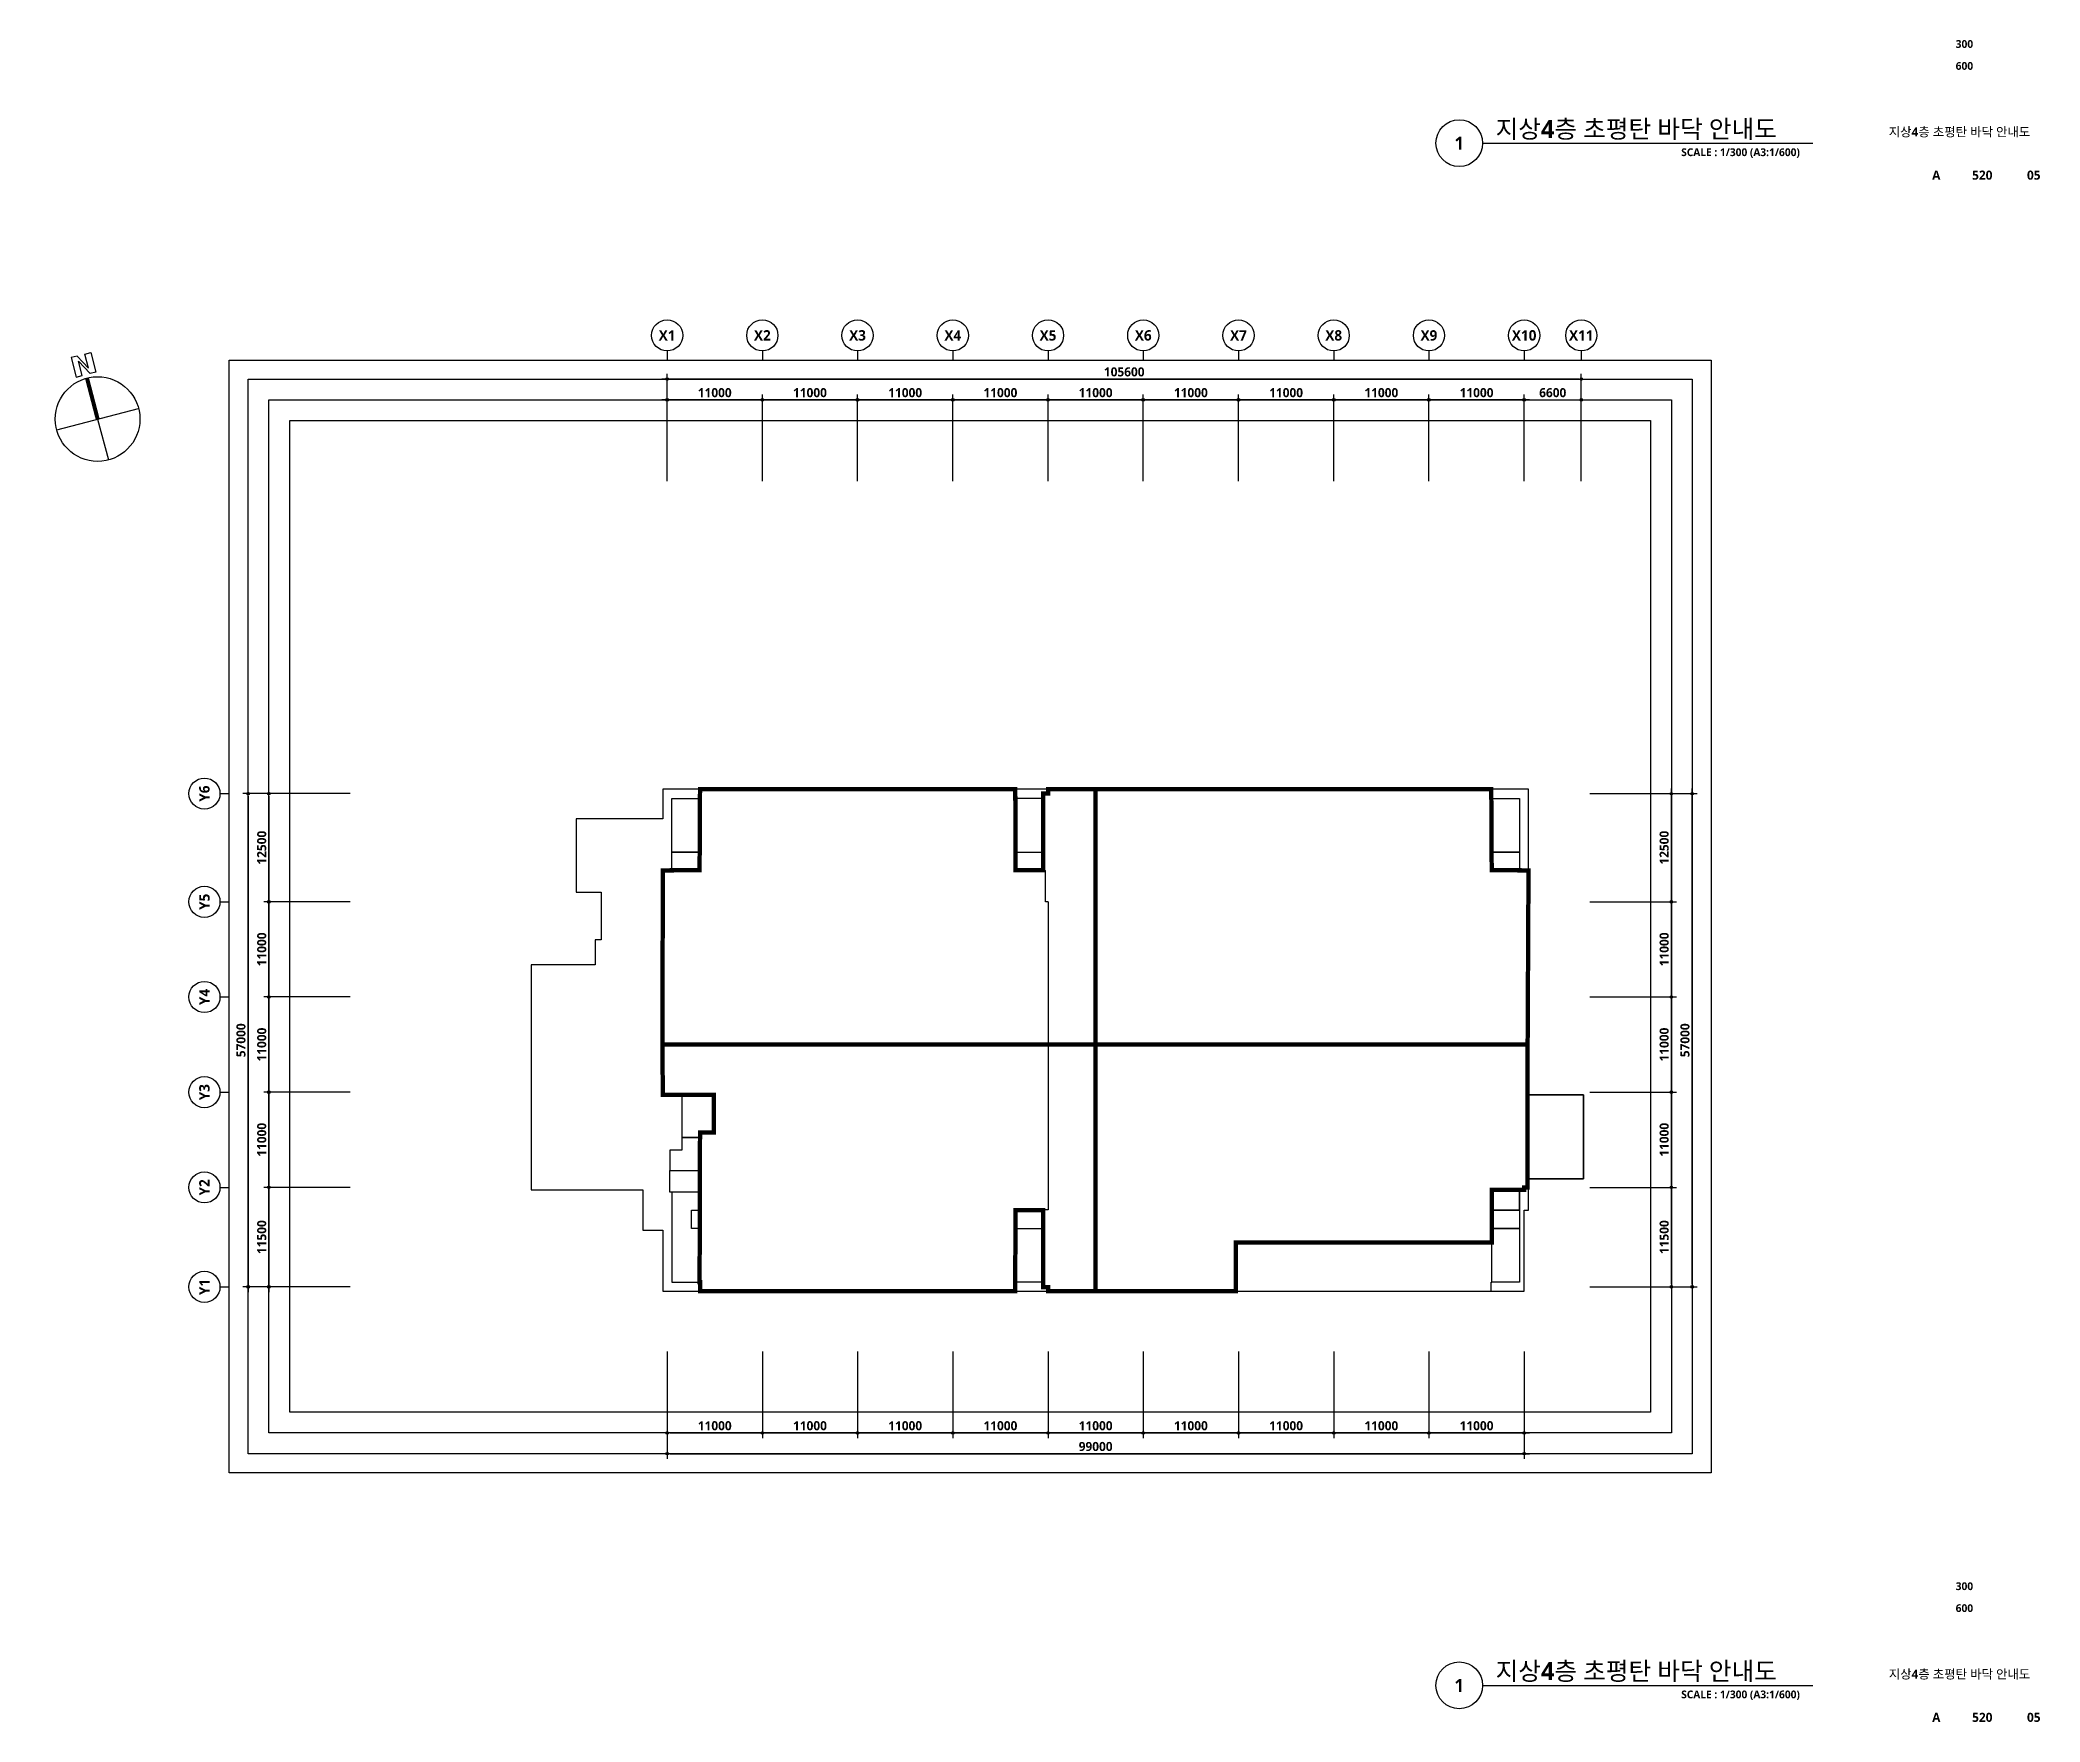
# Model space of a CAD drawing. Header units: millimetres. Extents: x -5354 to 997967, y -1313401 to 249081.
# Drawn here: x 750646 to 981672, y -1313401 to -1119046 of the extents above; entities that cross this region are included whole.
import ezdxf
from ezdxf.enums import TextEntityAlignment as Align

# ---------------------------------------------------------------- set-up
doc = ezdxf.new("R2010")
doc.units = ezdxf.units.MM
doc.header["$LTSCALE"] = 300
doc.header["$MEASUREMENT"] = 0
doc.header["$PDSIZE"] = -10
doc.layers.get('0').update_dxf_attribs({"linetype": 'CONTINUOUS'})
doc.layers.get('Defpoints').update_dxf_attribs({"color": 153, "linetype": 'CONTINUOUS'})
for name, color, linetype in [('A-ANNO-SYMB', 7, 'CONTINUOUS'), ('A-ANNO-TEXT1', 7, 'CONTINUOUS'), ('A-ANNO-TITL', 7, 'CONTINUOUS'), ('A-ST-AXIS-BUB', 7, 'CONTINUOUS'), ('A-ST-AXIS-DIM', 7, 'CONTINUOUS'), ('AA-XXXX-TXT1', 2, 'CONTINUOUS'), ('ILDO_Cosinus Joint', 20, 'CONTINUOUS')]:
    doc.layers.add(name, color=color, linetype=linetype)
doc.layers.add('Defpoint', color=161, linetype='CONTINUOUS', plot=False)
doc.layers.add('면적', color=210, linetype='CONTINUOUS', plot=False)
doc.styles.add('SH_대대리576', font='')
doc.styles.get('SH_대대리576').set_extended_font_data('NanumGothic', bold=True)
doc.dimstyles.new('SHP 600', dxfattribs={"dimscale": 300, "dimtxt": 3.5, "dimasz": 1, "dimexe": 2, "dimexo": 2, "dimgap": 1, "dimtad": 1, "dimdec": 0, "dimzin": 0, "dimdsep": 46, "dimtxsty": 'SH_대대리576', "dimblk": 'DIMDOT', "dimcen": 0.09, "dimclrt": 3, "dimadec": 0, "dimazin": 1, "dimtfac": 1, "dimtdec": 0, "dimtix": 1, "dimtmove": 2, "dimatfit": 0, "dimldrblk": 'DIMDOT', "dimfxl": 1, "dimtolj": 1, "dimtzin": 0, "dimarcsym": 0})

msp = doc.modelspace()

# ---------------------------------------------------------------- texts
at = {"layer": 'A-ANNO-TEXT1', "style": 'SH_대대리576'}
for s, p in [('X1', (823087.2, -1153175.9)), ('X2', (834087.2, -1153175.9)), ('X3', (845087.2, -1153175.9)), ('X4', (856087.2, -1153175.9)), ('X5', (867087.2, -1153175.9)), ('X6', (878087.2, -1153175.9)), ('X7', (889087.2, -1153175.9)), ('X8', (900087.2, -1153175.9)), ('X9', (911087.2, -1153175.9)), ('X10', (922087.2, -1153175.9)), ('X11', (928687.2, -1153175.9))]:
    msp.add_text(s, height=1200, dxfattribs=at).set_placement(p, align=Align.MIDDLE_CENTER)
for s, p in [('Y6', (769637.2, -1206125.9)), ('Y5', (769637.2, -1218625.9)), ('Y4', (769637.2, -1229625.9)), ('Y3', (769637.2, -1240625.9)), ('Y2', (769637.2, -1251625.9)), ('Y1', (769637.2, -1263125.9))]:
    msp.add_text(s, height=1200, rotation=90, dxfattribs=at).set_placement(p, align=Align.MIDDLE_CENTER)
at = {"layer": 'A-ANNO-TITL', "style": 'SH_대대리576'}
for s, height, p in [('300', 900, (972940.9, -1119508.9)), ('600', 900, (972940.9, -1122042.1)), ('지상4층 초평탄 바닥 안내도', 1050, (972375.6, -1129650.5)), ('A', 1050, (969692.9, -1134661)), ('520', 1050, (975006.2, -1134661)), ('05', 1050, (980952.6, -1134661)), ('300', 900, (972940.9, -1297708.9)), ('600', 900, (972940.9, -1300242.1)), ('지상4층 초평탄 바닥 안내도', 1050, (972375.6, -1307850.5)), ('A', 1050, (969692.9, -1312861)), ('520', 1050, (975006.2, -1312861)), ('05', 1050, (980952.6, -1312861))]:
    msp.add_text(s, height=height, dxfattribs=at).set_placement(p, align=Align.MIDDLE)

# ---------------------------------------------------------------- blocks, each defined once
blk = doc.blocks.new('DIMDOT')
at = {"color": 0}
blk.add_line((-2, 0), (2, 0), dxfattribs=at)
for radius in [0.5, 0.25]:
    blk.add_circle((0, 0), radius, dxfattribs=at)
blk = doc.blocks.new('*D1014')
at = {"layer": 'A-ST-AXIS-DIM', "color": 0, "lineweight": -2, "transparency": 16777216}
for p, q in [((823087, -1170026), (823087, -1157626)), ((928387, -1158226), (823387, -1158226)), ((928687, -1170026), (928687, -1157626))]:
    blk.add_line(p, q, dxfattribs=at)
at = {"layer": 'Defpoints', "color": 0, "transparency": 16777216}
for p in [(823087, -1158226), (823087, -1170626), (928687, -1170626)]:
    blk.add_point(p, dxfattribs=at)
at = {"layer": 'A-ST-AXIS-DIM', "color": 0, "lineweight": -2, "transparency": 16777216, "xscale": 300, "yscale": 300, "zscale": 300, "rotation": 180}
blk.add_blockref('DIMDOT', (823087, -1158226), dxfattribs=at)
at = {"layer": 'A-ST-AXIS-DIM', "color": 0, "lineweight": -2, "transparency": 16777216, "xscale": 300, "yscale": 300, "zscale": 300}
blk.add_blockref('DIMDOT', (928687, -1158226), dxfattribs=at)
at = {"layer": 'A-ST-AXIS-DIM', "color": 3, "transparency": 16777216, "insert": (875887, -1157401), "char_height": 1050, "attachment_point": 5, "style": 'SH_대대리576'}
blk.add_mtext('\\A1;105600', dxfattribs=at)
blk = doc.blocks.new('*D1015')
at = {"layer": 'A-ST-AXIS-DIM', "color": 0, "lineweight": -2, "transparency": 16777216}
for p, q in [((823087, -1170026), (823087, -1160026)), ((833787, -1160626), (823387, -1160626)), ((834087, -1170026), (834087, -1160026))]:
    blk.add_line(p, q, dxfattribs=at)
at = {"layer": 'Defpoints', "color": 0, "transparency": 16777216}
for p in [(823087, -1160626), (823087, -1170626), (834087, -1170626)]:
    blk.add_point(p, dxfattribs=at)
at = {"layer": 'A-ST-AXIS-DIM', "color": 0, "lineweight": -2, "transparency": 16777216, "xscale": 300, "yscale": 300, "zscale": 300, "rotation": 180}
blk.add_blockref('DIMDOT', (823087, -1160626), dxfattribs=at)
at = {"layer": 'A-ST-AXIS-DIM', "color": 0, "lineweight": -2, "transparency": 16777216, "xscale": 300, "yscale": 300, "zscale": 300}
blk.add_blockref('DIMDOT', (834087, -1160626), dxfattribs=at)
at = {"layer": 'A-ST-AXIS-DIM', "color": 3, "transparency": 16777216, "insert": (828587, -1159801), "char_height": 1050, "attachment_point": 5, "style": 'SH_대대리576'}
blk.add_mtext('\\A1;11000', dxfattribs=at)
blk = doc.blocks.new('*D1016')
at = {"layer": 'A-ST-AXIS-DIM', "color": 0, "lineweight": -2, "transparency": 16777216}
for p, q in [((834087, -1170026), (834087, -1160026)), ((844787, -1160626), (834387, -1160626)), ((845087, -1170026), (845087, -1160026))]:
    blk.add_line(p, q, dxfattribs=at)
at = {"layer": 'Defpoints', "color": 0, "transparency": 16777216}
for p in [(834087, -1160626), (834087, -1170626), (845087, -1170626)]:
    blk.add_point(p, dxfattribs=at)
at = {"layer": 'A-ST-AXIS-DIM', "color": 0, "lineweight": -2, "transparency": 16777216, "xscale": 300, "yscale": 300, "zscale": 300, "rotation": 180}
blk.add_blockref('DIMDOT', (834087, -1160626), dxfattribs=at)
at = {"layer": 'A-ST-AXIS-DIM', "color": 0, "lineweight": -2, "transparency": 16777216, "xscale": 300, "yscale": 300, "zscale": 300}
blk.add_blockref('DIMDOT', (845087, -1160626), dxfattribs=at)
at = {"layer": 'A-ST-AXIS-DIM', "color": 3, "transparency": 16777216, "insert": (839587, -1159801), "char_height": 1050, "attachment_point": 5, "style": 'SH_대대리576'}
blk.add_mtext('\\A1;11000', dxfattribs=at)
blk = doc.blocks.new('*D1017')
at = {"layer": 'A-ST-AXIS-DIM', "color": 0, "lineweight": -2, "transparency": 16777216}
for p, q in [((845087, -1170026), (845087, -1160026)), ((855787, -1160626), (845387, -1160626)), ((856087, -1170026), (856087, -1160026))]:
    blk.add_line(p, q, dxfattribs=at)
at = {"layer": 'Defpoints', "color": 0, "transparency": 16777216}
for p in [(845087, -1160626), (845087, -1170626), (856087, -1170626)]:
    blk.add_point(p, dxfattribs=at)
at = {"layer": 'A-ST-AXIS-DIM', "color": 0, "lineweight": -2, "transparency": 16777216, "xscale": 300, "yscale": 300, "zscale": 300, "rotation": 180}
blk.add_blockref('DIMDOT', (845087, -1160626), dxfattribs=at)
at = {"layer": 'A-ST-AXIS-DIM', "color": 0, "lineweight": -2, "transparency": 16777216, "xscale": 300, "yscale": 300, "zscale": 300}
blk.add_blockref('DIMDOT', (856087, -1160626), dxfattribs=at)
at = {"layer": 'A-ST-AXIS-DIM', "color": 3, "transparency": 16777216, "insert": (850587, -1159801), "char_height": 1050, "attachment_point": 5, "style": 'SH_대대리576'}
blk.add_mtext('\\A1;11000', dxfattribs=at)
blk = doc.blocks.new('*D1018')
at = {"layer": 'A-ST-AXIS-DIM', "color": 0, "lineweight": -2, "transparency": 16777216}
for p, q in [((856087, -1170026), (856087, -1160026)), ((866787, -1160626), (856387, -1160626)), ((867087, -1170026), (867087, -1160026))]:
    blk.add_line(p, q, dxfattribs=at)
at = {"layer": 'Defpoints', "color": 0, "transparency": 16777216}
for p in [(856087, -1160626), (856087, -1170626), (867087, -1170626)]:
    blk.add_point(p, dxfattribs=at)
at = {"layer": 'A-ST-AXIS-DIM', "color": 0, "lineweight": -2, "transparency": 16777216, "xscale": 300, "yscale": 300, "zscale": 300, "rotation": 180}
blk.add_blockref('DIMDOT', (856087, -1160626), dxfattribs=at)
at = {"layer": 'A-ST-AXIS-DIM', "color": 0, "lineweight": -2, "transparency": 16777216, "xscale": 300, "yscale": 300, "zscale": 300}
blk.add_blockref('DIMDOT', (867087, -1160626), dxfattribs=at)
at = {"layer": 'A-ST-AXIS-DIM', "color": 3, "transparency": 16777216, "insert": (861587, -1159801), "char_height": 1050, "attachment_point": 5, "style": 'SH_대대리576'}
blk.add_mtext('\\A1;11000', dxfattribs=at)
blk = doc.blocks.new('*D1019')
at = {"layer": 'A-ST-AXIS-DIM', "color": 0, "lineweight": -2, "transparency": 16777216}
for p, q in [((867087, -1170026), (867087, -1160026)), ((877787, -1160626), (867387, -1160626)), ((878087, -1170026), (878087, -1160026))]:
    blk.add_line(p, q, dxfattribs=at)
at = {"layer": 'Defpoints', "color": 0, "transparency": 16777216}
for p in [(867087, -1160626), (867087, -1170626), (878087, -1170626)]:
    blk.add_point(p, dxfattribs=at)
at = {"layer": 'A-ST-AXIS-DIM', "color": 0, "lineweight": -2, "transparency": 16777216, "xscale": 300, "yscale": 300, "zscale": 300, "rotation": 180}
blk.add_blockref('DIMDOT', (867087, -1160626), dxfattribs=at)
at = {"layer": 'A-ST-AXIS-DIM', "color": 0, "lineweight": -2, "transparency": 16777216, "xscale": 300, "yscale": 300, "zscale": 300}
blk.add_blockref('DIMDOT', (878087, -1160626), dxfattribs=at)
at = {"layer": 'A-ST-AXIS-DIM', "color": 3, "transparency": 16777216, "insert": (872587, -1159801), "char_height": 1050, "attachment_point": 5, "style": 'SH_대대리576'}
blk.add_mtext('\\A1;11000', dxfattribs=at)
blk = doc.blocks.new('*D1020')
at = {"layer": 'A-ST-AXIS-DIM', "color": 0, "lineweight": -2, "transparency": 16777216}
for p, q in [((878087, -1170026), (878087, -1160026)), ((888787, -1160626), (878387, -1160626)), ((889087, -1170026), (889087, -1160026))]:
    blk.add_line(p, q, dxfattribs=at)
at = {"layer": 'Defpoints', "color": 0, "transparency": 16777216}
for p in [(878087, -1160626), (878087, -1170626), (889087, -1170626)]:
    blk.add_point(p, dxfattribs=at)
at = {"layer": 'A-ST-AXIS-DIM', "color": 0, "lineweight": -2, "transparency": 16777216, "xscale": 300, "yscale": 300, "zscale": 300, "rotation": 180}
blk.add_blockref('DIMDOT', (878087, -1160626), dxfattribs=at)
at = {"layer": 'A-ST-AXIS-DIM', "color": 0, "lineweight": -2, "transparency": 16777216, "xscale": 300, "yscale": 300, "zscale": 300}
blk.add_blockref('DIMDOT', (889087, -1160626), dxfattribs=at)
at = {"layer": 'A-ST-AXIS-DIM', "color": 3, "transparency": 16777216, "insert": (883587, -1159801), "char_height": 1050, "attachment_point": 5, "style": 'SH_대대리576'}
blk.add_mtext('\\A1;11000', dxfattribs=at)
blk = doc.blocks.new('*D1021')
at = {"layer": 'A-ST-AXIS-DIM', "color": 0, "lineweight": -2, "transparency": 16777216}
for p, q in [((889087, -1170026), (889087, -1160026)), ((899787, -1160626), (889387, -1160626)), ((900087, -1170026), (900087, -1160026))]:
    blk.add_line(p, q, dxfattribs=at)
at = {"layer": 'Defpoints', "color": 0, "transparency": 16777216}
for p in [(889087, -1160626), (889087, -1170626), (900087, -1170626)]:
    blk.add_point(p, dxfattribs=at)
at = {"layer": 'A-ST-AXIS-DIM', "color": 0, "lineweight": -2, "transparency": 16777216, "xscale": 300, "yscale": 300, "zscale": 300, "rotation": 180}
blk.add_blockref('DIMDOT', (889087, -1160626), dxfattribs=at)
at = {"layer": 'A-ST-AXIS-DIM', "color": 0, "lineweight": -2, "transparency": 16777216, "xscale": 300, "yscale": 300, "zscale": 300}
blk.add_blockref('DIMDOT', (900087, -1160626), dxfattribs=at)
at = {"layer": 'A-ST-AXIS-DIM', "color": 3, "transparency": 16777216, "insert": (894587, -1159801), "char_height": 1050, "attachment_point": 5, "style": 'SH_대대리576'}
blk.add_mtext('\\A1;11000', dxfattribs=at)
blk = doc.blocks.new('*D1022')
at = {"layer": 'A-ST-AXIS-DIM', "color": 0, "lineweight": -2, "transparency": 16777216}
for p, q in [((900087, -1170026), (900087, -1160026)), ((910787, -1160626), (900387, -1160626)), ((911087, -1170026), (911087, -1160026))]:
    blk.add_line(p, q, dxfattribs=at)
at = {"layer": 'Defpoints', "color": 0, "transparency": 16777216}
for p in [(900087, -1160626), (900087, -1170626), (911087, -1170626)]:
    blk.add_point(p, dxfattribs=at)
at = {"layer": 'A-ST-AXIS-DIM', "color": 0, "lineweight": -2, "transparency": 16777216, "xscale": 300, "yscale": 300, "zscale": 300, "rotation": 180}
blk.add_blockref('DIMDOT', (900087, -1160626), dxfattribs=at)
at = {"layer": 'A-ST-AXIS-DIM', "color": 0, "lineweight": -2, "transparency": 16777216, "xscale": 300, "yscale": 300, "zscale": 300}
blk.add_blockref('DIMDOT', (911087, -1160626), dxfattribs=at)
at = {"layer": 'A-ST-AXIS-DIM', "color": 3, "transparency": 16777216, "insert": (905587, -1159801), "char_height": 1050, "attachment_point": 5, "style": 'SH_대대리576'}
blk.add_mtext('\\A1;11000', dxfattribs=at)
blk = doc.blocks.new('*D1023')
at = {"layer": 'A-ST-AXIS-DIM', "color": 0, "lineweight": -2, "transparency": 16777216}
for p, q in [((911087, -1170026), (911087, -1160026)), ((921787, -1160626), (911387, -1160626)), ((922087, -1170026), (922087, -1160026))]:
    blk.add_line(p, q, dxfattribs=at)
at = {"layer": 'Defpoints', "color": 0, "transparency": 16777216}
for p in [(911087, -1160626), (911087, -1170626), (922087, -1170626)]:
    blk.add_point(p, dxfattribs=at)
at = {"layer": 'A-ST-AXIS-DIM', "color": 0, "lineweight": -2, "transparency": 16777216, "xscale": 300, "yscale": 300, "zscale": 300, "rotation": 180}
blk.add_blockref('DIMDOT', (911087, -1160626), dxfattribs=at)
at = {"layer": 'A-ST-AXIS-DIM', "color": 0, "lineweight": -2, "transparency": 16777216, "xscale": 300, "yscale": 300, "zscale": 300}
blk.add_blockref('DIMDOT', (922087, -1160626), dxfattribs=at)
at = {"layer": 'A-ST-AXIS-DIM', "color": 3, "transparency": 16777216, "insert": (916587, -1159801), "char_height": 1050, "attachment_point": 5, "style": 'SH_대대리576'}
blk.add_mtext('\\A1;11000', dxfattribs=at)
blk = doc.blocks.new('A-ST-AXIS-BUB-1')
at = {"layer": 'A-ST-AXIS-BUB'}
blk.add_line((0, 350), (0, 0), dxfattribs=at)
blk.add_circle((0, 950), 600, dxfattribs=at)
blk = doc.blocks.new('*D1038')
at = {"layer": 'A-ST-AXIS-DIM', "color": 0, "lineweight": -2, "transparency": 16777216}
for p, q in [((786487, -1206126), (774087, -1206126)), ((774687, -1206426), (774687, -1262826)), ((786487, -1263126), (774087, -1263126))]:
    blk.add_line(p, q, dxfattribs=at)
at = {"layer": 'Defpoints', "color": 0, "transparency": 16777216}
for p in [(787087, -1206126), (774687, -1263126), (787087, -1263126)]:
    blk.add_point(p, dxfattribs=at)
at = {"layer": 'A-ST-AXIS-DIM', "color": 0, "lineweight": -2, "transparency": 16777216, "xscale": 300, "yscale": 300, "zscale": 300}
for p, rotation in [((774687, -1206126), 90), ((774687, -1263126), 270)]:
    blk.add_blockref('DIMDOT', p, dxfattribs=dict(at, rotation=rotation))
at = {"layer": 'A-ST-AXIS-DIM', "color": 3, "transparency": 16777216, "insert": (773862, -1234626), "char_height": 1050, "attachment_point": 5, "rotation": 90, "style": 'SH_대대리576'}
blk.add_mtext('\\A1;57000', dxfattribs=at)
blk = doc.blocks.new('*D1039')
at = {"layer": 'A-ST-AXIS-DIM', "color": 0, "lineweight": -2, "transparency": 16777216}
for p, q in [((786487, -1251626), (776487, -1251626)), ((777087, -1251926), (777087, -1262826)), ((786487, -1263126), (776487, -1263126))]:
    blk.add_line(p, q, dxfattribs=at)
at = {"layer": 'Defpoints', "color": 0, "transparency": 16777216}
for p in [(787087, -1251626), (777087, -1263126), (787087, -1263126)]:
    blk.add_point(p, dxfattribs=at)
at = {"layer": 'A-ST-AXIS-DIM', "color": 0, "lineweight": -2, "transparency": 16777216, "xscale": 300, "yscale": 300, "zscale": 300}
for p, rotation in [((777087, -1251626), 90), ((777087, -1263126), 270)]:
    blk.add_blockref('DIMDOT', p, dxfattribs=dict(at, rotation=rotation))
at = {"layer": 'A-ST-AXIS-DIM', "color": 3, "transparency": 16777216, "insert": (776262, -1257376), "char_height": 1050, "attachment_point": 5, "rotation": 90, "style": 'SH_대대리576'}
blk.add_mtext('\\A1;11500', dxfattribs=at)
blk = doc.blocks.new('*D1040')
at = {"layer": 'A-ST-AXIS-DIM', "color": 0, "lineweight": -2, "transparency": 16777216}
for p, q in [((786487, -1240626), (776487, -1240626)), ((777087, -1240926), (777087, -1251326)), ((786487, -1251626), (776487, -1251626))]:
    blk.add_line(p, q, dxfattribs=at)
at = {"layer": 'Defpoints', "color": 0, "transparency": 16777216}
for p in [(787087, -1240626), (777087, -1251626), (787087, -1251626)]:
    blk.add_point(p, dxfattribs=at)
at = {"layer": 'A-ST-AXIS-DIM', "color": 0, "lineweight": -2, "transparency": 16777216, "xscale": 300, "yscale": 300, "zscale": 300}
for p, rotation in [((777087, -1240626), 90), ((777087, -1251626), 270)]:
    blk.add_blockref('DIMDOT', p, dxfattribs=dict(at, rotation=rotation))
at = {"layer": 'A-ST-AXIS-DIM', "color": 3, "transparency": 16777216, "insert": (776262, -1246126), "char_height": 1050, "attachment_point": 5, "rotation": 90, "style": 'SH_대대리576'}
blk.add_mtext('\\A1;11000', dxfattribs=at)
blk = doc.blocks.new('*D1041')
at = {"layer": 'A-ST-AXIS-DIM', "color": 0, "lineweight": -2, "transparency": 16777216}
for p, q in [((786487, -1229626), (776487, -1229626)), ((777087, -1229926), (777087, -1240326)), ((786487, -1240626), (776487, -1240626))]:
    blk.add_line(p, q, dxfattribs=at)
at = {"layer": 'Defpoints', "color": 0, "transparency": 16777216}
for p in [(787087, -1229626), (777087, -1240626), (787087, -1240626)]:
    blk.add_point(p, dxfattribs=at)
at = {"layer": 'A-ST-AXIS-DIM', "color": 0, "lineweight": -2, "transparency": 16777216, "xscale": 300, "yscale": 300, "zscale": 300}
for p, rotation in [((777087, -1229626), 90), ((777087, -1240626), 270)]:
    blk.add_blockref('DIMDOT', p, dxfattribs=dict(at, rotation=rotation))
at = {"layer": 'A-ST-AXIS-DIM', "color": 3, "transparency": 16777216, "insert": (776262, -1235126), "char_height": 1050, "attachment_point": 5, "rotation": 90, "style": 'SH_대대리576'}
blk.add_mtext('\\A1;11000', dxfattribs=at)
blk = doc.blocks.new('*D1042')
at = {"layer": 'A-ST-AXIS-DIM', "color": 0, "lineweight": -2, "transparency": 16777216}
for p, q in [((786487, -1218626), (776487, -1218626)), ((777087, -1218926), (777087, -1229326)), ((786487, -1229626), (776487, -1229626))]:
    blk.add_line(p, q, dxfattribs=at)
at = {"layer": 'Defpoints', "color": 0, "transparency": 16777216}
for p in [(787087, -1218626), (777087, -1229626), (787087, -1229626)]:
    blk.add_point(p, dxfattribs=at)
at = {"layer": 'A-ST-AXIS-DIM', "color": 0, "lineweight": -2, "transparency": 16777216, "xscale": 300, "yscale": 300, "zscale": 300}
for p, rotation in [((777087, -1218626), 90), ((777087, -1229626), 270)]:
    blk.add_blockref('DIMDOT', p, dxfattribs=dict(at, rotation=rotation))
at = {"layer": 'A-ST-AXIS-DIM', "color": 3, "transparency": 16777216, "insert": (776262, -1224126), "char_height": 1050, "attachment_point": 5, "rotation": 90, "style": 'SH_대대리576'}
blk.add_mtext('\\A1;11000', dxfattribs=at)
blk = doc.blocks.new('*D1043')
at = {"layer": 'A-ST-AXIS-DIM', "color": 0, "lineweight": -2, "transparency": 16777216}
for p, q in [((786487, -1206126), (776487, -1206126)), ((777087, -1206426), (777087, -1218326)), ((786487, -1218626), (776487, -1218626))]:
    blk.add_line(p, q, dxfattribs=at)
at = {"layer": 'Defpoints', "color": 0, "transparency": 16777216}
for p in [(787087, -1206126), (777087, -1218626), (787087, -1218626)]:
    blk.add_point(p, dxfattribs=at)
at = {"layer": 'A-ST-AXIS-DIM', "color": 0, "lineweight": -2, "transparency": 16777216, "xscale": 300, "yscale": 300, "zscale": 300}
for p, rotation in [((777087, -1206126), 90), ((777087, -1218626), 270)]:
    blk.add_blockref('DIMDOT', p, dxfattribs=dict(at, rotation=rotation))
at = {"layer": 'A-ST-AXIS-DIM', "color": 3, "transparency": 16777216, "insert": (776262, -1212376), "char_height": 1050, "attachment_point": 5, "rotation": 90, "style": 'SH_대대리576'}
blk.add_mtext('\\A1;12500', dxfattribs=at)
blk = doc.blocks.new('*D1119')
at = {"layer": 'A-ST-AXIS-DIM', "color": 0, "lineweight": -2, "transparency": 16777216}
for p, q in [((929687, -1206126), (939687, -1206126)), ((939087, -1218326), (939087, -1206426)), ((929687, -1218626), (939687, -1218626))]:
    blk.add_line(p, q, dxfattribs=at)
at = {"layer": 'Defpoints', "color": 0, "transparency": 16777216}
for p in [(929087, -1206126), (939087, -1206126), (929087, -1218626)]:
    blk.add_point(p, dxfattribs=at)
at = {"layer": 'A-ST-AXIS-DIM', "color": 0, "lineweight": -2, "transparency": 16777216, "xscale": 300, "yscale": 300, "zscale": 300}
for p, rotation in [((939087, -1206126), 90), ((939087, -1218626), 270)]:
    blk.add_blockref('DIMDOT', p, dxfattribs=dict(at, rotation=rotation))
at = {"layer": 'A-ST-AXIS-DIM', "color": 3, "transparency": 16777216, "insert": (938262, -1212376), "char_height": 1050, "attachment_point": 5, "rotation": 90, "style": 'SH_대대리576'}
blk.add_mtext('\\A1;12500', dxfattribs=at)
blk = doc.blocks.new('*D1120')
at = {"layer": 'A-ST-AXIS-DIM', "color": 0, "lineweight": -2, "transparency": 16777216}
for p, q in [((929687, -1218626), (939687, -1218626)), ((939087, -1229326), (939087, -1218926)), ((929687, -1229626), (939687, -1229626))]:
    blk.add_line(p, q, dxfattribs=at)
at = {"layer": 'Defpoints', "color": 0, "transparency": 16777216}
for p in [(929087, -1218626), (939087, -1218626), (929087, -1229626)]:
    blk.add_point(p, dxfattribs=at)
at = {"layer": 'A-ST-AXIS-DIM', "color": 0, "lineweight": -2, "transparency": 16777216, "xscale": 300, "yscale": 300, "zscale": 300}
for p, rotation in [((939087, -1218626), 90), ((939087, -1229626), 270)]:
    blk.add_blockref('DIMDOT', p, dxfattribs=dict(at, rotation=rotation))
at = {"layer": 'A-ST-AXIS-DIM', "color": 3, "transparency": 16777216, "insert": (938262, -1224126), "char_height": 1050, "attachment_point": 5, "rotation": 90, "style": 'SH_대대리576'}
blk.add_mtext('\\A1;11000', dxfattribs=at)
blk = doc.blocks.new('*D1121')
at = {"layer": 'A-ST-AXIS-DIM', "color": 0, "lineweight": -2, "transparency": 16777216}
for p, q in [((929687, -1229626), (939687, -1229626)), ((939087, -1240326), (939087, -1229926)), ((929687, -1240626), (939687, -1240626))]:
    blk.add_line(p, q, dxfattribs=at)
at = {"layer": 'Defpoints', "color": 0, "transparency": 16777216}
for p in [(929087, -1229626), (939087, -1229626), (929087, -1240626)]:
    blk.add_point(p, dxfattribs=at)
at = {"layer": 'A-ST-AXIS-DIM', "color": 0, "lineweight": -2, "transparency": 16777216, "xscale": 300, "yscale": 300, "zscale": 300}
for p, rotation in [((939087, -1229626), 90), ((939087, -1240626), 270)]:
    blk.add_blockref('DIMDOT', p, dxfattribs=dict(at, rotation=rotation))
at = {"layer": 'A-ST-AXIS-DIM', "color": 3, "transparency": 16777216, "insert": (938262, -1235126), "char_height": 1050, "attachment_point": 5, "rotation": 90, "style": 'SH_대대리576'}
blk.add_mtext('\\A1;11000', dxfattribs=at)
blk = doc.blocks.new('*D1122')
at = {"layer": 'A-ST-AXIS-DIM', "color": 0, "lineweight": -2, "transparency": 16777216}
for p, q in [((929687, -1240626), (939687, -1240626)), ((939087, -1251326), (939087, -1240926)), ((929687, -1251626), (939687, -1251626))]:
    blk.add_line(p, q, dxfattribs=at)
at = {"layer": 'Defpoints', "color": 0, "transparency": 16777216}
for p in [(929087, -1240626), (939087, -1240626), (929087, -1251626)]:
    blk.add_point(p, dxfattribs=at)
at = {"layer": 'A-ST-AXIS-DIM', "color": 0, "lineweight": -2, "transparency": 16777216, "xscale": 300, "yscale": 300, "zscale": 300}
for p, rotation in [((939087, -1240626), 90), ((939087, -1251626), 270)]:
    blk.add_blockref('DIMDOT', p, dxfattribs=dict(at, rotation=rotation))
at = {"layer": 'A-ST-AXIS-DIM', "color": 3, "transparency": 16777216, "insert": (938262, -1246126), "char_height": 1050, "attachment_point": 5, "rotation": 90, "style": 'SH_대대리576'}
blk.add_mtext('\\A1;11000', dxfattribs=at)
blk = doc.blocks.new('*D1123')
at = {"layer": 'A-ST-AXIS-DIM', "color": 0, "lineweight": -2, "transparency": 16777216}
for p, q in [((929687, -1251626), (939687, -1251626)), ((939087, -1262826), (939087, -1251926)), ((929687, -1263126), (939687, -1263126))]:
    blk.add_line(p, q, dxfattribs=at)
at = {"layer": 'Defpoints', "color": 0, "transparency": 16777216}
for p in [(929087, -1251626), (939087, -1251626), (929087, -1263126)]:
    blk.add_point(p, dxfattribs=at)
at = {"layer": 'A-ST-AXIS-DIM', "color": 0, "lineweight": -2, "transparency": 16777216, "xscale": 300, "yscale": 300, "zscale": 300}
for p, rotation in [((939087, -1251626), 90), ((939087, -1263126), 270)]:
    blk.add_blockref('DIMDOT', p, dxfattribs=dict(at, rotation=rotation))
at = {"layer": 'A-ST-AXIS-DIM', "color": 3, "transparency": 16777216, "insert": (938262, -1257376), "char_height": 1050, "attachment_point": 5, "rotation": 90, "style": 'SH_대대리576'}
blk.add_mtext('\\A1;11500', dxfattribs=at)
blk = doc.blocks.new('*D1124')
at = {"layer": 'A-ST-AXIS-DIM', "color": 0, "lineweight": -2, "transparency": 16777216}
for p, q in [((929687, -1206126), (942087, -1206126)), ((941487, -1262826), (941487, -1206426)), ((929687, -1263126), (942087, -1263126))]:
    blk.add_line(p, q, dxfattribs=at)
at = {"layer": 'Defpoints', "color": 0, "transparency": 16777216}
for p in [(929087, -1206126), (941487, -1206126), (929087, -1263126)]:
    blk.add_point(p, dxfattribs=at)
at = {"layer": 'A-ST-AXIS-DIM', "color": 0, "lineweight": -2, "transparency": 16777216, "xscale": 300, "yscale": 300, "zscale": 300}
for p, rotation in [((941487, -1206126), 90), ((941487, -1263126), 270)]:
    blk.add_blockref('DIMDOT', p, dxfattribs=dict(at, rotation=rotation))
at = {"layer": 'A-ST-AXIS-DIM', "color": 3, "transparency": 16777216, "insert": (940662, -1234626), "char_height": 1050, "attachment_point": 5, "rotation": 90, "style": 'SH_대대리576'}
blk.add_mtext('\\A1;57000', dxfattribs=at)
blk = doc.blocks.new('*D1125')
at = {"layer": 'A-ST-AXIS-DIM', "color": 0, "lineweight": -2, "transparency": 16777216}
for p, q in [((823087, -1270597), (823087, -1280597)), ((834087, -1270597), (834087, -1280597)), ((823387, -1279997), (833787, -1279997))]:
    blk.add_line(p, q, dxfattribs=at)
at = {"layer": 'Defpoints', "color": 0, "transparency": 16777216}
for p in [(823087, -1269997), (834087, -1269997), (834087, -1279997)]:
    blk.add_point(p, dxfattribs=at)
at = {"layer": 'A-ST-AXIS-DIM', "color": 0, "lineweight": -2, "transparency": 16777216, "xscale": 300, "yscale": 300, "zscale": 300, "rotation": 180}
blk.add_blockref('DIMDOT', (823087, -1279997), dxfattribs=at)
at = {"layer": 'A-ST-AXIS-DIM', "color": 0, "lineweight": -2, "transparency": 16777216, "xscale": 300, "yscale": 300, "zscale": 300}
blk.add_blockref('DIMDOT', (834087, -1279997), dxfattribs=at)
at = {"layer": 'A-ST-AXIS-DIM', "color": 3, "transparency": 16777216, "insert": (828587, -1279172), "char_height": 1050, "attachment_point": 5, "style": 'SH_대대리576'}
blk.add_mtext('\\A1;11000', dxfattribs=at)
blk = doc.blocks.new('*D1126')
at = {"layer": 'A-ST-AXIS-DIM', "color": 0, "lineweight": -2, "transparency": 16777216}
for p, q in [((834087, -1270597), (834087, -1280597)), ((845087, -1270597), (845087, -1280597)), ((834387, -1279997), (844787, -1279997))]:
    blk.add_line(p, q, dxfattribs=at)
at = {"layer": 'Defpoints', "color": 0, "transparency": 16777216}
for p in [(834087, -1269997), (845087, -1269997), (845087, -1279997)]:
    blk.add_point(p, dxfattribs=at)
at = {"layer": 'A-ST-AXIS-DIM', "color": 0, "lineweight": -2, "transparency": 16777216, "xscale": 300, "yscale": 300, "zscale": 300, "rotation": 180}
blk.add_blockref('DIMDOT', (834087, -1279997), dxfattribs=at)
at = {"layer": 'A-ST-AXIS-DIM', "color": 0, "lineweight": -2, "transparency": 16777216, "xscale": 300, "yscale": 300, "zscale": 300}
blk.add_blockref('DIMDOT', (845087, -1279997), dxfattribs=at)
at = {"layer": 'A-ST-AXIS-DIM', "color": 3, "transparency": 16777216, "insert": (839587, -1279172), "char_height": 1050, "attachment_point": 5, "style": 'SH_대대리576'}
blk.add_mtext('\\A1;11000', dxfattribs=at)
blk = doc.blocks.new('*D1127')
at = {"layer": 'A-ST-AXIS-DIM', "color": 0, "lineweight": -2, "transparency": 16777216}
for p, q in [((845087, -1270597), (845087, -1280597)), ((856087, -1270597), (856087, -1280597)), ((845387, -1279997), (855787, -1279997))]:
    blk.add_line(p, q, dxfattribs=at)
at = {"layer": 'Defpoints', "color": 0, "transparency": 16777216}
for p in [(845087, -1269997), (856087, -1269997), (856087, -1279997)]:
    blk.add_point(p, dxfattribs=at)
at = {"layer": 'A-ST-AXIS-DIM', "color": 0, "lineweight": -2, "transparency": 16777216, "xscale": 300, "yscale": 300, "zscale": 300, "rotation": 180}
blk.add_blockref('DIMDOT', (845087, -1279997), dxfattribs=at)
at = {"layer": 'A-ST-AXIS-DIM', "color": 0, "lineweight": -2, "transparency": 16777216, "xscale": 300, "yscale": 300, "zscale": 300}
blk.add_blockref('DIMDOT', (856087, -1279997), dxfattribs=at)
at = {"layer": 'A-ST-AXIS-DIM', "color": 3, "transparency": 16777216, "insert": (850587, -1279172), "char_height": 1050, "attachment_point": 5, "style": 'SH_대대리576'}
blk.add_mtext('\\A1;11000', dxfattribs=at)
blk = doc.blocks.new('*D1128')
at = {"layer": 'A-ST-AXIS-DIM', "color": 0, "lineweight": -2, "transparency": 16777216}
for p, q in [((856087, -1270597), (856087, -1280597)), ((867087, -1270597), (867087, -1280597)), ((856387, -1279997), (866787, -1279997))]:
    blk.add_line(p, q, dxfattribs=at)
at = {"layer": 'Defpoints', "color": 0, "transparency": 16777216}
for p in [(856087, -1269997), (867087, -1269997), (867087, -1279997)]:
    blk.add_point(p, dxfattribs=at)
at = {"layer": 'A-ST-AXIS-DIM', "color": 0, "lineweight": -2, "transparency": 16777216, "xscale": 300, "yscale": 300, "zscale": 300, "rotation": 180}
blk.add_blockref('DIMDOT', (856087, -1279997), dxfattribs=at)
at = {"layer": 'A-ST-AXIS-DIM', "color": 0, "lineweight": -2, "transparency": 16777216, "xscale": 300, "yscale": 300, "zscale": 300}
blk.add_blockref('DIMDOT', (867087, -1279997), dxfattribs=at)
at = {"layer": 'A-ST-AXIS-DIM', "color": 3, "transparency": 16777216, "insert": (861587, -1279172), "char_height": 1050, "attachment_point": 5, "style": 'SH_대대리576'}
blk.add_mtext('\\A1;11000', dxfattribs=at)
blk = doc.blocks.new('*D1129')
at = {"layer": 'A-ST-AXIS-DIM', "color": 0, "lineweight": -2, "transparency": 16777216}
for p, q in [((867087, -1270597), (867087, -1280597)), ((878087, -1270597), (878087, -1280597)), ((867387, -1279997), (877787, -1279997))]:
    blk.add_line(p, q, dxfattribs=at)
at = {"layer": 'Defpoints', "color": 0, "transparency": 16777216}
for p in [(867087, -1269997), (878087, -1269997), (878087, -1279997)]:
    blk.add_point(p, dxfattribs=at)
at = {"layer": 'A-ST-AXIS-DIM', "color": 0, "lineweight": -2, "transparency": 16777216, "xscale": 300, "yscale": 300, "zscale": 300, "rotation": 180}
blk.add_blockref('DIMDOT', (867087, -1279997), dxfattribs=at)
at = {"layer": 'A-ST-AXIS-DIM', "color": 0, "lineweight": -2, "transparency": 16777216, "xscale": 300, "yscale": 300, "zscale": 300}
blk.add_blockref('DIMDOT', (878087, -1279997), dxfattribs=at)
at = {"layer": 'A-ST-AXIS-DIM', "color": 3, "transparency": 16777216, "insert": (872587, -1279172), "char_height": 1050, "attachment_point": 5, "style": 'SH_대대리576'}
blk.add_mtext('\\A1;11000', dxfattribs=at)
blk = doc.blocks.new('*D1130')
at = {"layer": 'A-ST-AXIS-DIM', "color": 0, "lineweight": -2, "transparency": 16777216}
for p, q in [((878087, -1270597), (878087, -1280597)), ((889087, -1270597), (889087, -1280597)), ((878387, -1279997), (888787, -1279997))]:
    blk.add_line(p, q, dxfattribs=at)
at = {"layer": 'Defpoints', "color": 0, "transparency": 16777216}
for p in [(878087, -1269997), (889087, -1269997), (889087, -1279997)]:
    blk.add_point(p, dxfattribs=at)
at = {"layer": 'A-ST-AXIS-DIM', "color": 0, "lineweight": -2, "transparency": 16777216, "xscale": 300, "yscale": 300, "zscale": 300, "rotation": 180}
blk.add_blockref('DIMDOT', (878087, -1279997), dxfattribs=at)
at = {"layer": 'A-ST-AXIS-DIM', "color": 0, "lineweight": -2, "transparency": 16777216, "xscale": 300, "yscale": 300, "zscale": 300}
blk.add_blockref('DIMDOT', (889087, -1279997), dxfattribs=at)
at = {"layer": 'A-ST-AXIS-DIM', "color": 3, "transparency": 16777216, "insert": (883587, -1279172), "char_height": 1050, "attachment_point": 5, "style": 'SH_대대리576'}
blk.add_mtext('\\A1;11000', dxfattribs=at)
blk = doc.blocks.new('*D1131')
at = {"layer": 'A-ST-AXIS-DIM', "color": 0, "lineweight": -2, "transparency": 16777216}
for p, q in [((889087, -1270597), (889087, -1280597)), ((900087, -1270597), (900087, -1280597)), ((889387, -1279997), (899787, -1279997))]:
    blk.add_line(p, q, dxfattribs=at)
at = {"layer": 'Defpoints', "color": 0, "transparency": 16777216}
for p in [(889087, -1269997), (900087, -1269997), (900087, -1279997)]:
    blk.add_point(p, dxfattribs=at)
at = {"layer": 'A-ST-AXIS-DIM', "color": 0, "lineweight": -2, "transparency": 16777216, "xscale": 300, "yscale": 300, "zscale": 300, "rotation": 180}
blk.add_blockref('DIMDOT', (889087, -1279997), dxfattribs=at)
at = {"layer": 'A-ST-AXIS-DIM', "color": 0, "lineweight": -2, "transparency": 16777216, "xscale": 300, "yscale": 300, "zscale": 300}
blk.add_blockref('DIMDOT', (900087, -1279997), dxfattribs=at)
at = {"layer": 'A-ST-AXIS-DIM', "color": 3, "transparency": 16777216, "insert": (894587, -1279172), "char_height": 1050, "attachment_point": 5, "style": 'SH_대대리576'}
blk.add_mtext('\\A1;11000', dxfattribs=at)
blk = doc.blocks.new('*D1132')
at = {"layer": 'A-ST-AXIS-DIM', "color": 0, "lineweight": -2, "transparency": 16777216}
for p, q in [((900087, -1270597), (900087, -1280597)), ((911087, -1270597), (911087, -1280597)), ((900387, -1279997), (910787, -1279997))]:
    blk.add_line(p, q, dxfattribs=at)
at = {"layer": 'Defpoints', "color": 0, "transparency": 16777216}
for p in [(900087, -1269997), (911087, -1269997), (911087, -1279997)]:
    blk.add_point(p, dxfattribs=at)
at = {"layer": 'A-ST-AXIS-DIM', "color": 0, "lineweight": -2, "transparency": 16777216, "xscale": 300, "yscale": 300, "zscale": 300, "rotation": 180}
blk.add_blockref('DIMDOT', (900087, -1279997), dxfattribs=at)
at = {"layer": 'A-ST-AXIS-DIM', "color": 0, "lineweight": -2, "transparency": 16777216, "xscale": 300, "yscale": 300, "zscale": 300}
blk.add_blockref('DIMDOT', (911087, -1279997), dxfattribs=at)
at = {"layer": 'A-ST-AXIS-DIM', "color": 3, "transparency": 16777216, "insert": (905587, -1279172), "char_height": 1050, "attachment_point": 5, "style": 'SH_대대리576'}
blk.add_mtext('\\A1;11000', dxfattribs=at)
blk = doc.blocks.new('*D1133')
at = {"layer": 'A-ST-AXIS-DIM', "color": 0, "lineweight": -2, "transparency": 16777216}
for p, q in [((911087, -1270597), (911087, -1280597)), ((922087, -1270597), (922087, -1280597)), ((911387, -1279997), (921787, -1279997))]:
    blk.add_line(p, q, dxfattribs=at)
at = {"layer": 'Defpoints', "color": 0, "transparency": 16777216}
for p in [(911087, -1269997), (922087, -1269997), (922087, -1279997)]:
    blk.add_point(p, dxfattribs=at)
at = {"layer": 'A-ST-AXIS-DIM', "color": 0, "lineweight": -2, "transparency": 16777216, "xscale": 300, "yscale": 300, "zscale": 300, "rotation": 180}
blk.add_blockref('DIMDOT', (911087, -1279997), dxfattribs=at)
at = {"layer": 'A-ST-AXIS-DIM', "color": 0, "lineweight": -2, "transparency": 16777216, "xscale": 300, "yscale": 300, "zscale": 300}
blk.add_blockref('DIMDOT', (922087, -1279997), dxfattribs=at)
at = {"layer": 'A-ST-AXIS-DIM', "color": 3, "transparency": 16777216, "insert": (916587, -1279172), "char_height": 1050, "attachment_point": 5, "style": 'SH_대대리576'}
blk.add_mtext('\\A1;11000', dxfattribs=at)
blk = doc.blocks.new('*D1134')
at = {"layer": 'A-ST-AXIS-DIM', "color": 0, "lineweight": -2, "transparency": 16777216}
for p, q in [((823087, -1270597), (823087, -1282997)), ((922087, -1270597), (922087, -1282997)), ((823387, -1282397), (921787, -1282397))]:
    blk.add_line(p, q, dxfattribs=at)
at = {"layer": 'Defpoints', "color": 0, "transparency": 16777216}
for p in [(823087, -1269997), (922087, -1269997), (922087, -1282397)]:
    blk.add_point(p, dxfattribs=at)
at = {"layer": 'A-ST-AXIS-DIM', "color": 0, "lineweight": -2, "transparency": 16777216, "xscale": 300, "yscale": 300, "zscale": 300, "rotation": 180}
blk.add_blockref('DIMDOT', (823087, -1282397), dxfattribs=at)
at = {"layer": 'A-ST-AXIS-DIM', "color": 0, "lineweight": -2, "transparency": 16777216, "xscale": 300, "yscale": 300, "zscale": 300}
blk.add_blockref('DIMDOT', (922087, -1282397), dxfattribs=at)
at = {"layer": 'A-ST-AXIS-DIM', "color": 3, "transparency": 16777216, "insert": (872587, -1281572), "char_height": 1050, "attachment_point": 5, "style": 'SH_대대리576'}
blk.add_mtext('\\A1;99000', dxfattribs=at)
blk = doc.blocks.new('*D1139')
at = {"layer": 'A-ST-AXIS-DIM', "color": 0, "lineweight": -2, "transparency": 16777216}
for p, q in [((922087, -1170026), (922087, -1160026)), ((922387, -1160626), (928387, -1160626)), ((928687, -1170026), (928687, -1160026))]:
    blk.add_line(p, q, dxfattribs=at)
at = {"layer": 'Defpoints', "color": 0, "transparency": 16777216}
for p in [(928687, -1160626), (922087, -1170626), (928687, -1170626)]:
    blk.add_point(p, dxfattribs=at)
at = {"layer": 'A-ST-AXIS-DIM', "color": 0, "lineweight": -2, "transparency": 16777216, "xscale": 300, "yscale": 300, "zscale": 300, "rotation": 180}
blk.add_blockref('DIMDOT', (922087, -1160626), dxfattribs=at)
at = {"layer": 'A-ST-AXIS-DIM', "color": 0, "lineweight": -2, "transparency": 16777216, "xscale": 300, "yscale": 300, "zscale": 300}
blk.add_blockref('DIMDOT', (928687, -1160626), dxfattribs=at)
at = {"layer": 'A-ST-AXIS-DIM', "color": 3, "transparency": 16777216, "insert": (925387, -1159801), "char_height": 1050, "attachment_point": 5, "style": 'SH_대대리576'}
blk.add_mtext('\\A1;6600', dxfattribs=at)
blk = doc.blocks.new('dr-sy-018-D-M')
at = {"layer": 'A-ANNO-SYMB'}
for p, q in [((-1, 16.4), (-2.5, 16.4)), ((-2.5, 16.4), (-2.5, 11.4)), ((-1, 16.4), (1, 12.8)), ((-1, 15.09), (1.05, 11.4)), ((-1, 11.4), (-1, 15.09)), ((1, 12.8), (1, 16.4)), ((1, 16.4), (2.5, 16.4)), ((2.5, 16.4), (2.5, 11.4)), ((-2.5, 11.4), (-1, 11.4)), ((2.5, 11.4), (1.05, 11.4)), ((-10.5, 0), (10.5, 0)), ((0, 0), (0, -10.5))]:
    blk.add_line(p, q, dxfattribs=at)
at = {"layer": 'A-ANNO-SYMB', "const_width": 1}
blk.add_lwpolyline([(0, 10.5), (0, 0)], dxfattribs=at)
at = {"layer": 'A-ANNO-SYMB'}
blk.add_circle((0, 0), 10.5, dxfattribs=at)
blk = doc.blocks.new('*U21')
at = {"layer": 'A-ANNO-TITL'}
blk.add_line((0, 0), (6359, 0), dxfattribs=at)
blk.add_circle((-450, 0), 450, dxfattribs=at)
at = {"layer": 'AA-XXXX-TXT1', "style": 'SH_대대리576'}
blk.add_attdef('DWG.TITLE', (250, 100), '', height=350, dxfattribs=at)
at = {"layer": 'AA-XXXX-TXT1', "color": 7, "style": 'SH_대대리576'}
blk.add_attdef('NO1', text='', height=300, dxfattribs=at).set_placement((-450, 0), align=Align.MIDDLE)
at = {"layer": 'AA-XXXX-TXT1', "style": 'SH_대대리576'}
blk.add_attdef('SCALE', text='', height=150, dxfattribs=at).set_placement((6109, -100), align=Align.TOP_RIGHT)

# ---------------------------------------------------------------- dimensions: what is measured, and where the dimension line sits
at = {"layer": 'A-ST-AXIS-DIM'}
for base, p1, p2, picture, middle in [((823087.2, -1158225.9), (928687.2, -1170625.9), (823087.2, -1170625.9), '*D1014', (875887.2, -1157400.9)), ((823087.2, -1160625.9), (834087.2, -1170625.9), (823087.2, -1170625.9), '*D1015', (828587.2, -1159800.9)), ((834087.2, -1160625.9), (845087.2, -1170625.9), (834087.2, -1170625.9), '*D1016', (839587.2, -1159800.9)), ((845087.2, -1160625.9), (856087.2, -1170625.9), (845087.2, -1170625.9), '*D1017', (850587.2, -1159800.9)), ((856087.2, -1160625.9), (867087.2, -1170625.9), (856087.2, -1170625.9), '*D1018', (861587.2, -1159800.9)), ((867087.2, -1160625.9), (878087.2, -1170625.9), (867087.2, -1170625.9), '*D1019', (872587.2, -1159800.9)), ((878087.2, -1160625.9), (889087.2, -1170625.9), (878087.2, -1170625.9), '*D1020', (883587.2, -1159800.9)), ((889087.2, -1160625.9), (900087.2, -1170625.9), (889087.2, -1170625.9), '*D1021', (894587.2, -1159800.9)), ((900087.2, -1160625.9), (911087.2, -1170625.9), (900087.2, -1170625.9), '*D1022', (905587.2, -1159800.9)), ((911087.2, -1160625.9), (922087.2, -1170625.9), (911087.2, -1170625.9), '*D1023', (916587.2, -1159800.9))]:
    dim = msp.add_linear_dim(base=base, p1=p1, p2=p2, dimstyle='SHP 600', dxfattribs=at)
    dim.commit()
    dim.dimension.update_dxf_attribs({"geometry": picture, "text_midpoint": middle})
for base, p1, p2, angle, picture, middle in [((928687.2, -1160625.9), (922087.2, -1170625.9), (928687.2, -1170625.9), 180, '*D1139', (925387.2, -1159800.9)), ((774687.2, -1263125.9), (787087.2, -1206125.9), (787087.2, -1263125.9), 90, '*D1038', (773862.2, -1234625.9)), ((777087.2, -1218625.9), (787087.2, -1206125.9), (787087.2, -1218625.9), 90, '*D1043', (776262.2, -1212375.9)), ((939087.2, -1206125.9), (929087.2, -1218625.9), (929087.2, -1206125.9), 270, '*D1119', (938262.2, -1212375.9)), ((941487.2, -1206125.9), (929087.2, -1263125.9), (929087.2, -1206125.9), 270, '*D1124', (940662.2, -1234625.9)), ((777087.2, -1229625.9), (787087.2, -1218625.9), (787087.2, -1229625.9), 90, '*D1042', (776262.2, -1224125.9)), ((939087.2, -1218625.9), (929087.2, -1229625.9), (929087.2, -1218625.9), 270, '*D1120', (938262.2, -1224125.9)), ((777087.2, -1240625.9), (787087.2, -1229625.9), (787087.2, -1240625.9), 90, '*D1041', (776262.2, -1235125.9)), ((939087.2, -1229625.9), (929087.2, -1240625.9), (929087.2, -1229625.9), 270, '*D1121', (938262.2, -1235125.9)), ((777087.2, -1251625.9), (787087.2, -1240625.9), (787087.2, -1251625.9), 90, '*D1040', (776262.2, -1246125.9)), ((939087.2, -1240625.9), (929087.2, -1251625.9), (929087.2, -1240625.9), 270, '*D1122', (938262.2, -1246125.9)), ((777087.2, -1263125.9), (787087.2, -1251625.9), (787087.2, -1263125.9), 90, '*D1039', (776262.2, -1257375.9)), ((939087.2, -1251625.9), (929087.2, -1263125.9), (929087.2, -1251625.9), 270, '*D1123', (938262.2, -1257375.9)), ((834087.2, -1279997.4), (823087.2, -1269997.4), (834087.2, -1269997.4), 180, '*D1125', (828587.2, -1279172.4)), ((922087.2, -1282397.4), (823087.2, -1269997.4), (922087.2, -1269997.4), 180, '*D1134', (872587.2, -1281572.4)), ((845087.2, -1279997.4), (834087.2, -1269997.4), (845087.2, -1269997.4), 180, '*D1126', (839587.2, -1279172.4)), ((856087.2, -1279997.4), (845087.2, -1269997.4), (856087.2, -1269997.4), 180, '*D1127', (850587.2, -1279172.4)), ((867087.2, -1279997.4), (856087.2, -1269997.4), (867087.2, -1269997.4), 180, '*D1128', (861587.2, -1279172.4)), ((878087.2, -1279997.4), (867087.2, -1269997.4), (878087.2, -1269997.4), 180, '*D1129', (872587.2, -1279172.4)), ((889087.2, -1279997.4), (878087.2, -1269997.4), (889087.2, -1269997.4), 180, '*D1130', (883587.2, -1279172.4)), ((900087.2, -1279997.4), (889087.2, -1269997.4), (900087.2, -1269997.4), 180, '*D1131', (894587.2, -1279172.4)), ((911087.2, -1279997.4), (900087.2, -1269997.4), (911087.2, -1269997.4), 180, '*D1132', (905587.2, -1279172.4)), ((922087.2, -1279997.4), (911087.2, -1269997.4), (922087.2, -1269997.4), 180, '*D1133', (916587.2, -1279172.4))]:
    dim = msp.add_linear_dim(base=base, p1=p1, p2=p2, angle=angle, dimstyle='SHP 600', dxfattribs=at)
    dim.commit()
    dim.dimension.update_dxf_attribs({"geometry": picture, "text_midpoint": middle})

# ---------------------------------------------------------------- linework, layer by layer
at = {"layer": 'Defpoint'}
for points in [[(943687.2, -1284597.4), (772487.2, -1284597.4), (772487.2, -1156025.9), (943687.2, -1156025.9)], [(941487.2, -1282397.4), (774687.2, -1282397.4), (774687.2, -1158225.9), (941487.2, -1158225.9)], [(939087.2, -1279997.4), (777087.2, -1279997.4), (777087.2, -1160625.9), (939087.2, -1160625.9)], [(936687.2, -1277597.4), (779487.2, -1277597.4), (779487.2, -1163025.9), (936687.2, -1163025.9)], [(812587.2, -1217525.9), (815487.2, -1217525.9), (815487.2, -1223025.9), (814787.2, -1223025.9), (814787.2, -1225925.9), (807387.2, -1225925.9), (807387.2, -1251925.9), (820287.2, -1251925.9), (820287.2, -1256575.9), (822587.2, -1256575.9), (822587.2, -1263625.9), (922087.2, -1263625.9), (922087.2, -1254275.9), (922587.2, -1254275.9), (922587.2, -1250625.9), (928937.2, -1250625.9), (928937.2, -1240925.9), (922587.2, -1240926), (922587.2, -1229625.9), (922587.2, -1205625.9), (899587.2, -1205625.9), (867587.2, -1205625.9), (863087.2, -1205625.9), (827387.2, -1205625.9), (822587.2, -1205625.9), (822587.2, -1209025.9), (812587.2, -1209025.9)]]:
    msp.add_lwpolyline(points, close=True, dxfattribs=at)
at = {"layer": 'ILDO_Cosinus Joint', "const_width": 500, "elevation": 103000}
for points in [[(826887.2, -1205625.9), (826837.2, -1214975.9), (823637.2, -1214975.9), (823637.2, -1215025.9), (822587.2, -1215025.9), (822549.2, -1235125.9), (872587.2, -1235125.9), (872587.2, -1205621.2), (867087.2, -1205628.2), (867087.8, -1206125.9), (866537.2, -1206125.9), (866537.2, -1214975.9), (863337.2, -1214975.9), (863337.2, -1206675.9), (863287.2, -1206675.9), (863287.2, -1205625.9)], [(872587.2, -1235125.9), (922487.2, -1235125.9), (922587.2, -1215025.9), (921537.2, -1215025.9), (921537.2, -1214975.9), (918337.2, -1214975.9), (918287.2, -1205625.9), (872587.2, -1205625.9)], [(822549.2, -1235125.9), (822587.2, -1240925.9), (828487.2, -1240925.9), (828487.2, -1245265.9), (826887.2, -1245265.9), (826837.2, -1262575.9), (826887.2, -1262575.9), (826887.2, -1263625.9), (863287.2, -1263625.9), (863337.2, -1254275.9), (866537.2, -1254275.9), (866537.2, -1263150.9), (867087.2, -1263150.9), (867087.2, -1263625.9), (872587.2, -1263625.9), (872587.2, -1235125.9)], [(872587.2, -1235125.9), (872587.2, -1263625.9), (888787.2, -1263625.9), (888787.2, -1257975.9), (918337.2, -1257975.9), (918337.2, -1251925.9), (922087.2, -1251925.9), (922087.2, -1251625.9), (922487.2, -1251625.9), (922487.2, -1235125.9)]]:
    msp.add_lwpolyline(points, close=True, dxfattribs=at)
at = {"layer": '면적', "elevation": 103000}
for points in [[(921537.2, -1251925.9), (922087.2, -1251925.9), (922087.2, -1251625.9), (922587.2, -1251625.9), (922587.2, -1250625.9), (922587.2, -1250626), (922587.2, -1240926), (922587.2, -1240925.9), (922587.2, -1215025.9), (921537.2, -1215025.9), (921537.2, -1214975.9), (918337.2, -1214975.9), (918337.2, -1206675.9), (918287.2, -1206675.9), (918287.2, -1205625.9), (867087.2, -1205625.9), (867087.2, -1206125.9), (867087.2, -1206125.9), (866537.2, -1206125.9), (866537.2, -1214975.9), (863337.2, -1214975.9), (863337.2, -1206675.9), (863287.2, -1206675.9), (863287.2, -1205625.9), (826887.2, -1205625.9), (826887.2, -1206675.9), (826837.2, -1206675.9), (826837.2, -1214975.9), (823637.2, -1214975.9), (823637.2, -1215025.9), (822587.2, -1215025.9), (822587.2, -1240925.9), (828487.2, -1240925.9), (828487.2, -1245265.9), (826887.2, -1245265.9), (826887.2, -1252175.9), (826837.2, -1252175.9), (826837.2, -1262575.9), (826887.2, -1262575.9), (826887.2, -1263625.9), (863287.2, -1263625.9), (863287.2, -1262575.9), (863337.2, -1262575.9), (863337.2, -1254275.9), (866537.2, -1254275.9), (866537.2, -1263125.9), (867087.2, -1263125.9), (867087.2, -1263625.9), (888787.2, -1263625.9), (888787.2, -1257975.9), (918337.2, -1257975.9), (918337.2, -1254275.9), (921537.2, -1254275.9), (921537.2, -1251925.9)], [(867087.2, -1218625.9), (866787.2, -1218625.9), (866787.2, -1215025.9)]]:
    msp.add_lwpolyline(points, dxfattribs=at)
for points in [[(823637.2, -1206675.9), (826837.2, -1206675.9), (826837.2, -1212875.9), (823637.2, -1212875.9)], [(823637.2, -1212875.9), (826837.2, -1212875.9), (826837.2, -1214975.9), (823637.2, -1214975.9)], [(922587.2, -1240925.9), (928937.2, -1240925.9), (928937.2, -1250625.9), (922587.2, -1250625.9)], [(918337.2, -1251925.9), (921537.2, -1251925.9), (921537.2, -1254275.9), (918337.2, -1254275.9)], [(918337.2, -1254275.9), (921537.2, -1254275.9), (921537.2, -1256375.9), (918337.2, -1256375.9)]]:
    msp.add_lwpolyline(points, close=True, dxfattribs=at)
at = {"layer": '면적'}
for points in [[(863337.2, -1212875.9), (866537.2, -1212875.9), (866537.2, -1206675.9), (863337.2, -1206675.9), (863337.2, -1212875.9), (863337.2, -1212875.9)], [(921537.2, -1212875.9), (918337.2, -1212875.9), (918337.2, -1206675.9), (921537.2, -1206675.9)], [(863337.2, -1212875.9), (866537.2, -1212875.9), (866537.2, -1214975.9), (863337.2, -1214975.9)], [(918337.2, -1212875.9), (921537.2, -1212875.9), (921537.2, -1214975.9), (918337.2, -1214975.9)], [(824787.2, -1240925.9), (824787.2, -1245865.9), (826887.2, -1245865.9), (826887.2, -1245265.9), (828487.2, -1245265.9), (828487.2, -1240925.9)], [(824787.2, -1245865.9), (824787.2, -1247325.9), (823387.2, -1247325.9), (823387.2, -1249675.9), (826887.2, -1249675.9), (826887.2, -1245865.9), (824787.2, -1245865.9)], [(823387.2, -1249675.9), (826887.2, -1249675.9), (826887.2, -1252175.9), (823387.2, -1252175.9)], [(826837.2, -1254275.9), (826837.2, -1252175.9), (823637.2, -1252175.9), (823637.2, -1262575.9), (826837.2, -1262575.9), (826837.2, -1256375.9), (825887.2, -1256375.9), (825887.2, -1254275.9)], [(826837.2, -1256375.9), (825887.2, -1256375.9), (825887.2, -1254275.9), (826837.2, -1254275.9)], [(863337.2, -1256375.9), (866537.2, -1256375.9), (866537.2, -1254275.9), (863337.2, -1254275.9)], [(866537.2, -1262575.9), (863337.2, -1262575.9), (863337.2, -1256375.9), (866537.2, -1256375.9)], [(921537.2, -1262575.9), (918337.2, -1262575.9), (918337.2, -1256375.9), (921537.2, -1256375.9)], [(888787.2, -1257975.9), (888787.2, -1263625.9), (918187.2, -1263625.9), (918287.2, -1263625.9), (918287.2, -1262575.9), (918337.2, -1262575.9), (918337.2, -1257975.9)]]:
    msp.add_lwpolyline(points, close=True, dxfattribs=at)
for points in [[(866537.2, -1214975.9), (866537.2, -1215025.9), (866787.2, -1215025.9)], [(867087.2, -1218625.9), (867087.2, -1254225.9), (866537.2, -1254225.9), (866537.2, -1254275.9)]]:
    msp.add_lwpolyline(points, dxfattribs=at)

# ---------------------------------------------------------------- block references
ref = msp.add_blockref('*U21', (917286.8, -1130964.4), dxfattribs=dict(xscale=6, yscale=6, zscale=6))
ref.add_attrib('SCALE', 'SCALE : 1/300 (A3:1/600)', dxfattribs={"layer": 'A-ANNO-TITL', "height": 900, "style": 'SH_대대리576'}).set_placement((953938.3, -1131564.4), align=Align.TOP_RIGHT)
ref.add_attrib('DWG.TITLE', '지상4층 초평탄 바닥 안내도', (918786.8, -1130364.4), dxfattribs={"layer": 'A-ANNO-TITL', "height": 2087.447, "style": 'SH_대대리576'})
ref.add_attrib('NO1', '1', dxfattribs={"layer": 'A-ANNO-TITL', "color": 7, "height": 1500, "style": 'SH_대대리576'}).set_placement((914586.8, -1130964.4), align=Align.MIDDLE)
at = {"xscale": 465.6960000000489, "yscale": 465.6960000000489, "zscale": 465.6960000000489, "rotation": 14.62512501076412}
msp.add_blockref('dr-sy-018-D-M', (757305.4, -1162842.3), dxfattribs=at)
ref = msp.add_blockref('*U21', (917286.8, -1309164.4), dxfattribs=dict(xscale=6, yscale=6, zscale=6))
ref.add_attrib('SCALE', 'SCALE : 1/300 (A3:1/600)', dxfattribs={"layer": 'A-ANNO-TITL', "height": 900, "style": 'SH_대대리576'}).set_placement((953938.3, -1309764.4), align=Align.TOP_RIGHT)
ref.add_attrib('DWG.TITLE', '지상4층 초평탄 바닥 안내도', (918786.8, -1308564.4), dxfattribs={"layer": 'A-ANNO-TITL', "height": 2087.447, "style": 'SH_대대리576'})
ref.add_attrib('NO1', '1', dxfattribs={"layer": 'A-ANNO-TITL', "color": 7, "height": 1500, "style": 'SH_대대리576'}).set_placement((914586.8, -1309164.4), align=Align.MIDDLE)
at = {"layer": 'A-ST-AXIS-BUB', "xscale": 3, "yscale": 3, "zscale": 3}
for p in [(823087.2, -1156025.9), (834087.2, -1156025.9), (845087.2, -1156025.9), (856087.2, -1156025.9), (867087.2, -1156025.9), (878087.2, -1156025.9), (889087.2, -1156025.9), (900087.2, -1156025.9), (911087.2, -1156025.9), (922087.2, -1156025.9), (928687.2, -1156025.9)]:
    msp.add_blockref('A-ST-AXIS-BUB-1', p, dxfattribs=at)
at = {"layer": 'A-ST-AXIS-BUB', "xscale": 3, "yscale": 3, "zscale": 3, "rotation": 90}
for p in [(772487.2, -1206125.9), (772487.2, -1218625.9), (772487.2, -1229625.9), (772487.2, -1240625.9), (772487.2, -1251625.9), (772487.2, -1263125.9)]:
    msp.add_blockref('A-ST-AXIS-BUB-1', p, dxfattribs=at)

msp.set_redraw_order([(e.dxf.handle, doc.entitydb.next_handle()) for e in msp.query("TEXT MTEXT ATTDEF DIMENSION ARC_DIMENSION")])  # texts and dimensions are drawn at this point

doc.saveas('drawing.dxf')
